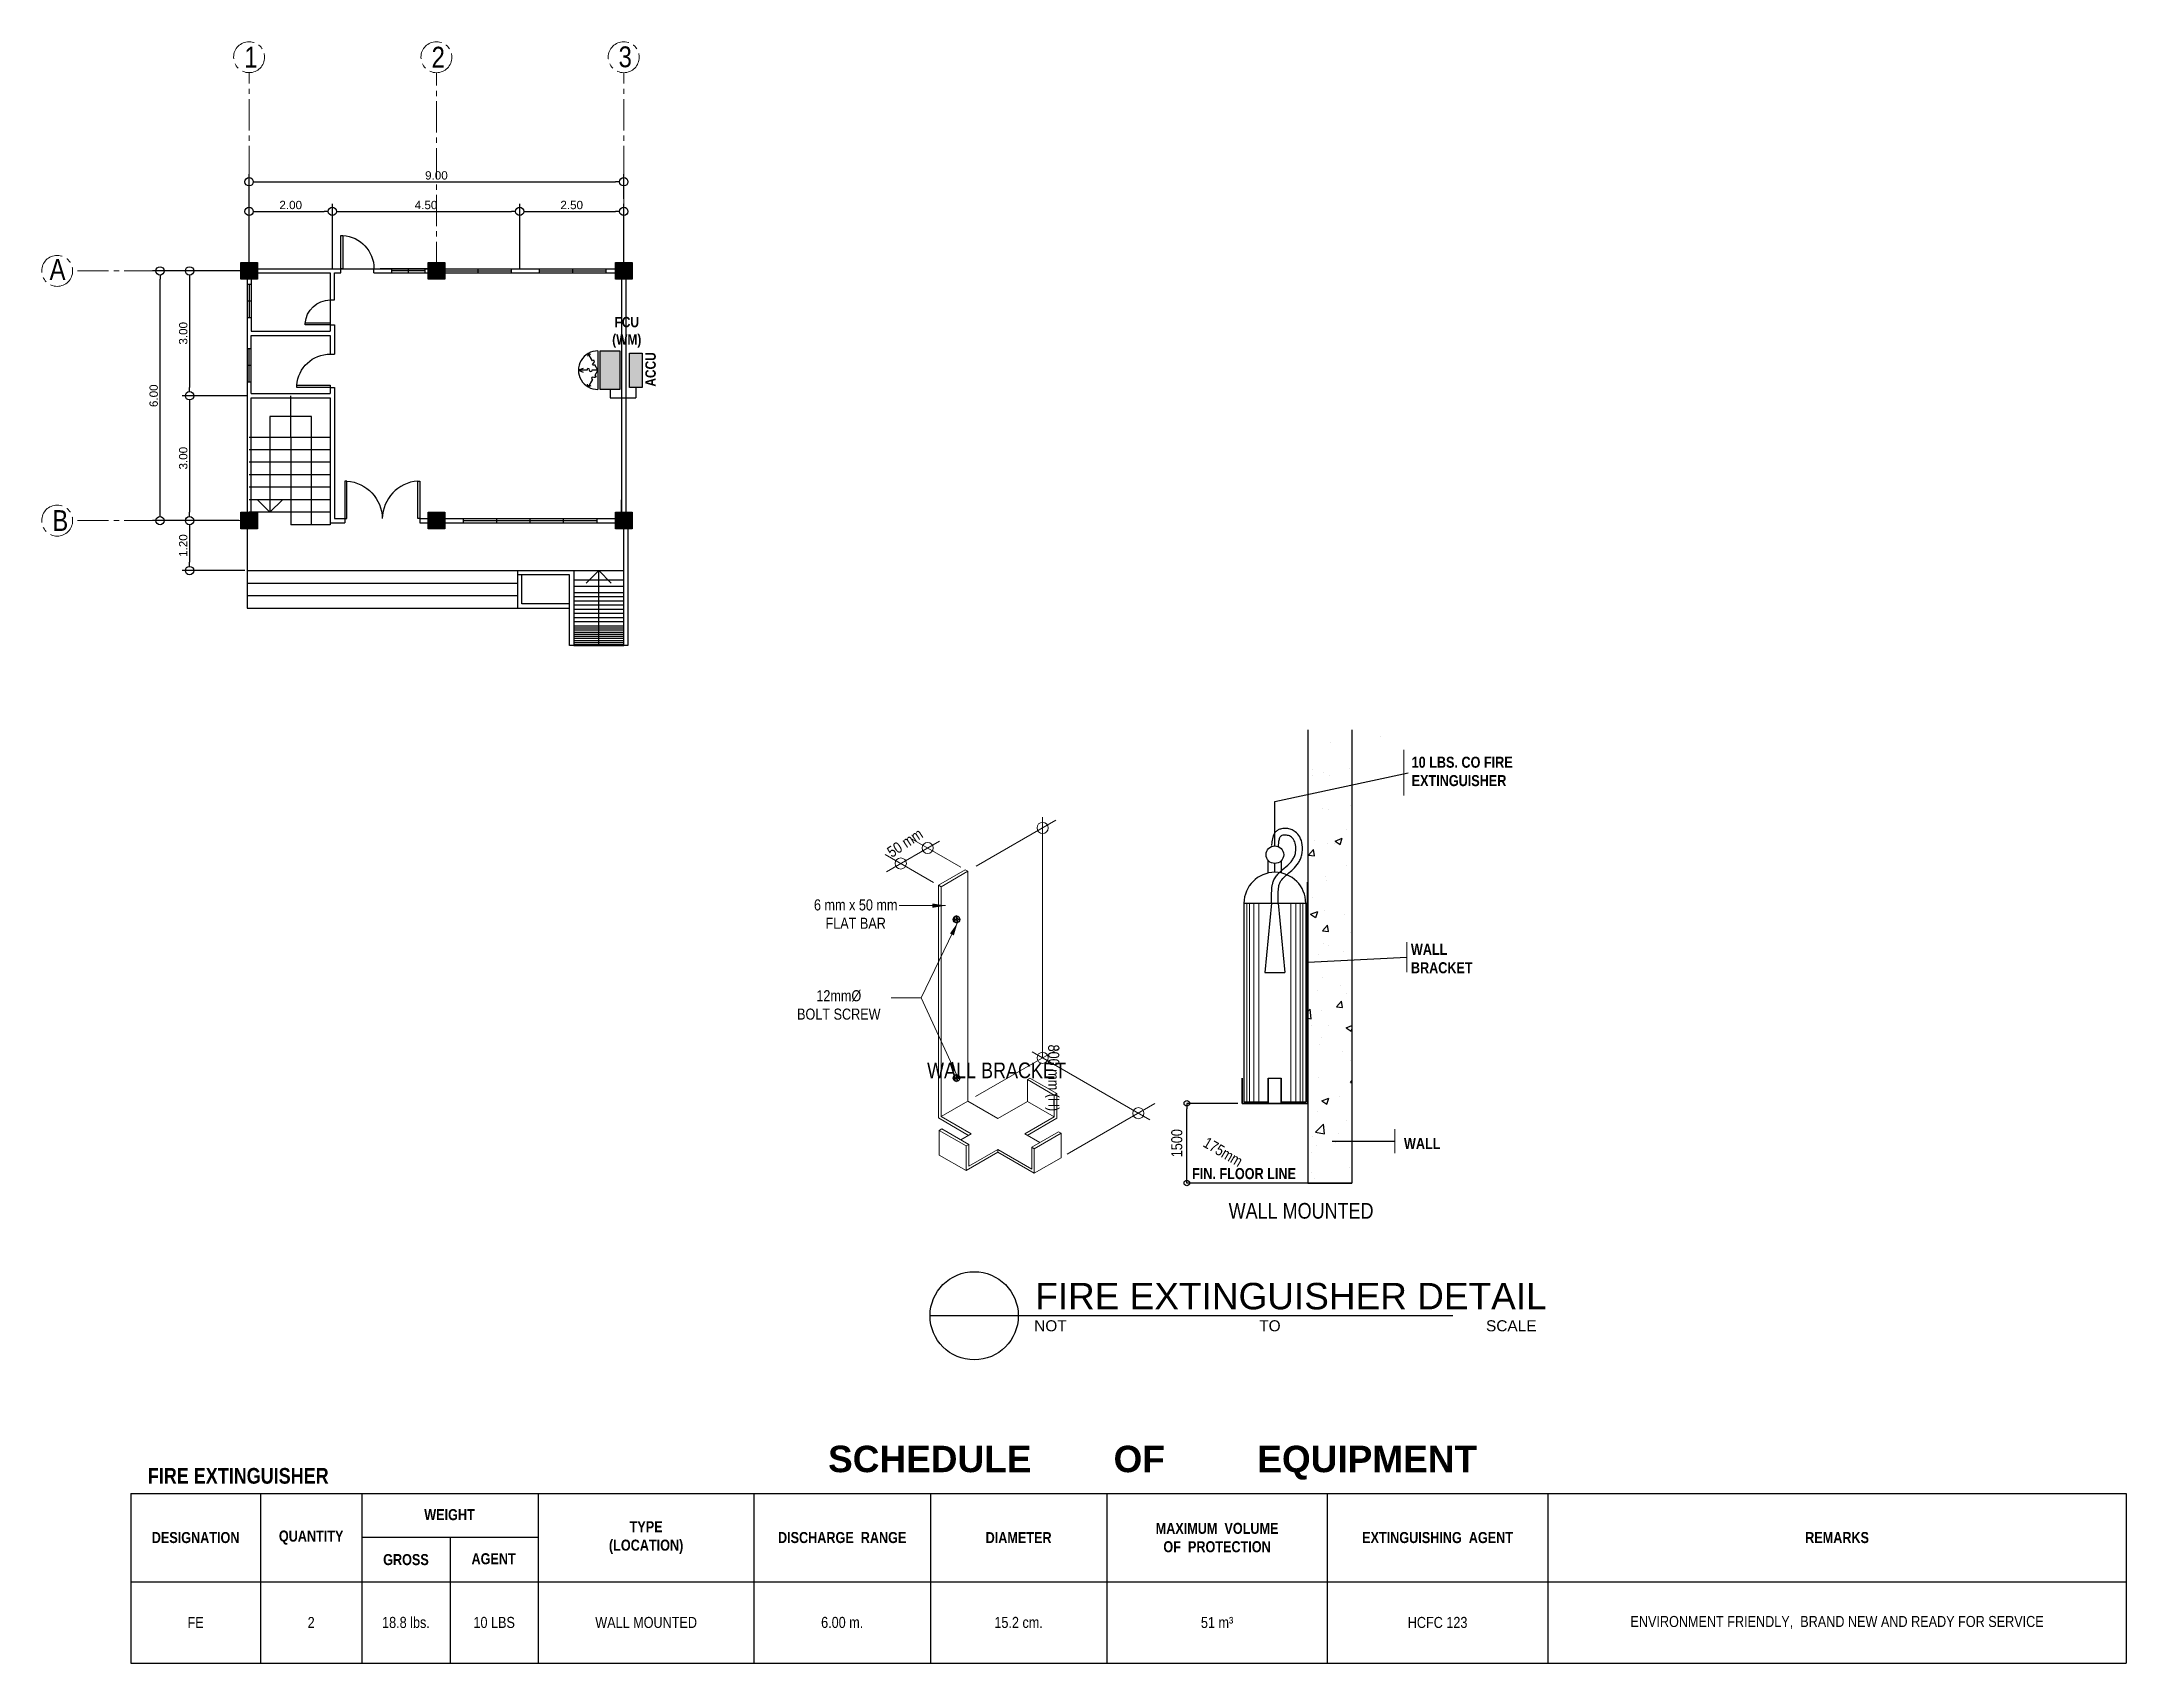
# Model space of a CAD drawing. Header units: metres. Extents: x -460 to 31334, y -1777 to 24987.
# Drawn here: x 1557.9 to 1608, y -779.8 to -740.9 of the extents above; entities that cross this region are included whole.
import ezdxf

# ---------------------------------------------------------------- set-up
doc = ezdxf.new("R2010")
doc.units = ezdxf.units.M
doc.header["$MEASUREMENT"] = 0
doc.linetypes.add('CENTER2', pattern=[1.125, 0.75, -0.125, 0.125, -0.125])
doc.linetypes.add('HIDDENX2', pattern=[0.75, 0.5, -0.25])
doc.layers.get('Defpoints').update_dxf_attribs({"color": 2})
for name, color, linetype, lineweight in [('(.2)', 2, 'Continuous', 25), ('.3', 2, 'Continuous', 5), ('AC-DET', 4, 'Continuous', 30), ('acu', 3, 'Continuous', 30), ('DTEXT', 3, 'Continuous', 40), ('LE ARROW', 2, 'Continuous', 13), ('line', 252, 'Continuous', 9), ('mech', 3, 'Continuous', 30), ('MECHANICAL', 5, 'Continuous', 30), ('mechanicaql u', 41, 'Continuous', 20), ('Power Layout', 251, 'Continuous', 30), ('Texts', 131, 'Continuous', 9), ('tube', 20, 'HIDDENX2', 5), ('TXT', 3, 'Continuous', 30), ('txt 1', 121, 'Continuous', 20), ('WALL 150', 150, 'Continuous', 13)]:
    doc.layers.add(name, color=color, linetype=linetype, lineweight=lineweight)
for name, color, linetype in [('DETAILS', 4, 'Continuous'), ('DIMENSION', 8, 'Continuous'), ('text', 3, 'Continuous')]:
    doc.layers.add(name, color=color, linetype=linetype)
doc.styles.add('AN100', font='ARIALN.TTF', dxfattribs={"height": 0.25})
doc.styles.add('AR_N', font='ARIALNB.TTF', dxfattribs={"height": 8})
doc.styles.add('ARIAL NARROW', font='ARIALN.TTF')
doc.styles.add('ELMER', font='arial.ttf')
doc.styles.add('MYSTYLE', font='arial.ttf')
doc.styles.get("Standard").update_dxf_attribs({"font": 'arial.ttf'})
doc.dimstyles.new('COPY OF 1_50', dxfattribs={"dimscale": 50, "dimtxt": 2.5, "dimasz": 1, "dimexe": 1, "dimexo": 1, "dimgap": 1, "dimtad": 1, "dimdec": 0, "dimdsep": 46, "dimtxsty": 'ARIAL NARROW', "dimblk": 'ORIGIN', "dimcen": 0.5, "dimclrd": 256, "dimclre": 256, "dimclrt": 256, "dimadec": 0, "dimazin": 0, "dimtm": 1e-09, "dimtfac": 1, "dimtdec": 0, "dimtix": 1, "dimtmove": 2, "dimatfit": 3, "dimfxl": 0, "dimlwd": -1, "dimlwe": -1, "dimarcsym": 0})
doc.dimstyles.new('ISO-25', dxfattribs={"dimtxt": 2.5, "dimasz": 2.5, "dimexe": 1.25, "dimexo": 0.625, "dimtad": 1, "dimtxsty": 'Standard', "dimcen": 2.5, "dimadec": 0, "dimazin": 0, "dimtfac": 1, "dimtmove": 0, "dimatfit": 3, "dimfxl": 1, "dimarcsym": 0})
doc.dimstyles.new('scale 1_100', dxfattribs={"dimscale": 100, "dimtxt": 2.5, "dimasz": 1.25, "dimexe": 0, "dimexo": 1, "dimgap": 1, "dimtad": 1, "dimdec": 0, "dimdsep": 46, "dimtxsty": 'ARIAL NARROW', "dimblk": 'ORIGIN', "dimcen": 0, "dimclrd": 256, "dimclre": 256, "dimclrt": 256, "dimadec": 0, "dimazin": 0, "dimtm": 1e-09, "dimtfac": 1, "dimtdec": 0, "dimtix": 1, "dimtmove": 2, "dimatfit": 3, "dimfxl": 1, "dimlwd": -1, "dimlwe": -1, "dimarcsym": 0})
doc.dimstyles.get("Standard").update_dxf_attribs({"dimtxt": 0.2, "dimasz": 0.2, "dimexe": 0.18, "dimexo": 0.05, "dimgap": 0.05, "dimtad": 1, "dimzin": 0, "dimdsep": 46, "dimtxsty": 'Standard', "dimblk": 'DOTBLANK', "dimcen": 0.09, "dimclrd": 256, "dimclre": 256, "dimaunit": 1, "dimadec": 6, "dimazin": 0, "dimtfac": 1, "dimtix": 1, "dimtofl": 0, "dimtmove": 0, "dimatfit": 3, "dimfxl": 1, "dimtolj": 1, "dimtzin": 0, "dimlwd": -1, "dimlwe": -1, "dimarcsym": 0})

msp = doc.modelspace()

# ---------------------------------------------------------------- texts
at = {"layer": 'Power Layout', "color": 5, "linetype": 'Continuous', "char_height": 0.5, "width": 0.1151731, "attachment_point": 1, "style": 'AN100'}
for s, insert in [('{\\C3;1}', (1562.78818, -741.00838)), ('{\\C3;2}', (1567.28817, -741.00882)), ('{\\C3;3}', (1571.78052, -741.00117)), ('{\\C3;A}', (1558.11072, -746.10976)), ('{\\C3;B}', (1558.17731, -752.14188))]:
    msp.add_mtext(s, dxfattribs=dict(at, insert=insert))
at = {"layer": 'TXT', "lineweight": 0, "transparency": 33554687, "insert": (1572.54947, -748.76118, -7.42822), "char_height": 0.25, "width": 2.5663704, "attachment_point": 5, "rotation": 90, "style": 'ELMER'}
msp.add_mtext('{\\fArial Narrow|b1|i0|c0|p34;ACCU}', dxfattribs=at)
at = {"layer": 'txt 1', "lineweight": 0, "ltscale": 100, "transparency": 33554687, "insert": (1571.97638, -747.86852, -2.3132), "char_height": 0.25, "width": 1.1873206, "attachment_point": 5, "style": 'ARIAL NARROW'}
msp.add_mtext('{\\fArial Narrow|b1|i0|c0|p34;FCU\\P(WM)}', dxfattribs=at)

# ---------------------------------------------------------------- blocks, each defined once
blk = doc.blocks.new('_Origin')
at = {"color": 0, "linetype": 'ByBlock', "lineweight": -2}
blk.add_line((0, 0), (-1, 0), dxfattribs=at)
blk.add_circle((0, 0), 0.5, dxfattribs=at)
blk = doc.blocks.new('*D2140')
at = {"layer": 'Defpoints', "color": 0, "transparency": 16777216}
for p in [(-123021, 122692), (-121767, 122692), (-120277, 120885)]:
    blk.add_point(p, dxfattribs=at)
at = {"layer": 'DIMENSION', "transparency": 16777216}
for p, q in [((-121867, 122692), (-123021, 122692)), ((-123021, 121010), (-123021, 122567)), ((-120377, 120885), (-123021, 120885))]:
    blk.add_line(p, q, dxfattribs=at)
at = {"layer": 'DIMENSION', "transparency": 16777216, "xscale": 125, "yscale": 125, "zscale": 125}
for p, rotation in [((-123021, 122692), 90), ((-123021, 120885), 270)]:
    blk.add_blockref('_Origin', p, dxfattribs=dict(at, rotation=rotation))
at = {"layer": 'DIMENSION', "transparency": 16777216, "insert": (-123248, 121789), "char_height": 250, "attachment_point": 5, "rotation": 90, "style": 'ARIAL NARROW'}
blk.add_mtext('1500', dxfattribs=at)
blk = doc.blocks.new('_DotBlank')
at = {"color": 0, "linetype": 'ByBlock', "lineweight": -2}
blk.add_line((-0.5, 0), (-1, 0), dxfattribs=at)
blk.add_circle((0, 0), 0.5, dxfattribs=at)
blk = doc.blocks.new('*D2148')
at = {"layer": 'Defpoints', "color": 0, "transparency": 16777216}
for p in [(1571.904, -744.964), (1569.404, -746.393), (1571.904, -746.393)]:
    blk.add_point(p, dxfattribs=at)
at = {"layer": 'Power Layout', "transparency": 16777216}
for p, q in [((1569.404, -746.343), (1569.404, -744.784)), ((1569.604, -744.964), (1571.704, -744.964)), ((1571.904, -746.343), (1571.904, -744.784))]:
    blk.add_line(p, q, dxfattribs=at)
at = {"layer": 'Power Layout', "transparency": 16777216, "xscale": 0.2, "yscale": 0.2, "zscale": 0.2, "rotation": 180}
blk.add_blockref('_DotBlank', (1569.404, -744.964), dxfattribs=at)
at = {"layer": 'Power Layout', "transparency": 16777216, "xscale": 0.2, "yscale": 0.2, "zscale": 0.2}
blk.add_blockref('_DotBlank', (1571.904, -744.964), dxfattribs=at)
at = {"layer": 'Power Layout', "color": 0, "transparency": 16777216, "insert": (1570.654, -744.812), "char_height": 0.2, "attachment_point": 5}
blk.add_mtext('\\A1;2.50', dxfattribs=at)
blk = doc.blocks.new('*D2149')
at = {"layer": 'Defpoints', "color": 0, "transparency": 16777216}
for p in [(1562.904, -746.393), (1561.474, -749.393), (1562.904, -749.393)]:
    blk.add_point(p, dxfattribs=at)
at = {"layer": 'Power Layout', "transparency": 16777216}
for p, q in [((1562.854, -746.393), (1561.294, -746.393)), ((1561.474, -746.593), (1561.474, -749.193)), ((1562.854, -749.393), (1561.294, -749.393))]:
    blk.add_line(p, q, dxfattribs=at)
at = {"layer": 'Power Layout', "transparency": 16777216, "xscale": 0.2, "yscale": 0.2, "zscale": 0.2}
for p, rotation in [((1561.474, -746.393), 90), ((1561.474, -749.393), 270)]:
    blk.add_blockref('_DotBlank', p, dxfattribs=dict(at, rotation=rotation))
at = {"layer": 'Power Layout', "color": 0, "transparency": 16777216, "insert": (1561.322, -747.893), "char_height": 0.2, "attachment_point": 5, "rotation": 90}
blk.add_mtext('\\A1;3.00', dxfattribs=at)
blk = doc.blocks.new('*D2150')
at = {"layer": 'Defpoints', "color": 0, "transparency": 16777216}
for p in [(1564.904, -744.964), (1562.904, -746.393), (1564.904, -746.393)]:
    blk.add_point(p, dxfattribs=at)
at = {"layer": 'Power Layout', "transparency": 16777216}
for p, q in [((1562.904, -746.343), (1562.904, -744.784)), ((1563.104, -744.964), (1564.704, -744.964)), ((1564.904, -746.343), (1564.904, -744.784))]:
    blk.add_line(p, q, dxfattribs=at)
at = {"layer": 'Power Layout', "transparency": 16777216, "xscale": 0.2, "yscale": 0.2, "zscale": 0.2, "rotation": 180}
blk.add_blockref('_DotBlank', (1562.904, -744.964), dxfattribs=at)
at = {"layer": 'Power Layout', "transparency": 16777216, "xscale": 0.2, "yscale": 0.2, "zscale": 0.2}
blk.add_blockref('_DotBlank', (1564.904, -744.964), dxfattribs=at)
at = {"layer": 'Power Layout', "color": 0, "transparency": 16777216, "insert": (1563.904, -744.812), "char_height": 0.2, "attachment_point": 5}
blk.add_mtext('\\A1;2.00', dxfattribs=at)
blk = doc.blocks.new('*D2151')
at = {"layer": 'Defpoints', "color": 0, "transparency": 16777216}
for p in [(1569.404, -744.964), (1564.904, -746.393), (1569.404, -746.393)]:
    blk.add_point(p, dxfattribs=at)
at = {"layer": 'Power Layout', "transparency": 16777216}
for p, q in [((1564.904, -746.343), (1564.904, -744.784)), ((1565.104, -744.964), (1569.204, -744.964)), ((1569.404, -746.343), (1569.404, -744.784))]:
    blk.add_line(p, q, dxfattribs=at)
at = {"layer": 'Power Layout', "transparency": 16777216, "xscale": 0.2, "yscale": 0.2, "zscale": 0.2, "rotation": 180}
blk.add_blockref('_DotBlank', (1564.904, -744.964), dxfattribs=at)
at = {"layer": 'Power Layout', "transparency": 16777216, "xscale": 0.2, "yscale": 0.2, "zscale": 0.2}
blk.add_blockref('_DotBlank', (1569.404, -744.964), dxfattribs=at)
at = {"layer": 'Power Layout', "color": 0, "transparency": 16777216, "insert": (1567.154, -744.812), "char_height": 0.2, "attachment_point": 5}
blk.add_mtext('\\A1;4.50', dxfattribs=at)
blk = doc.blocks.new('*D2152')
at = {"layer": 'Defpoints', "color": 0, "transparency": 16777216}
for p in [(1571.904, -744.253), (1562.904, -744.889), (1571.904, -744.709)]:
    blk.add_point(p, dxfattribs=at)
at = {"layer": 'Power Layout', "transparency": 16777216}
for p, q in [((1562.904, -744.839), (1562.904, -744.073)), ((1571.904, -744.659), (1571.904, -744.073)), ((1563.104, -744.253), (1571.704, -744.253))]:
    blk.add_line(p, q, dxfattribs=at)
at = {"layer": 'Power Layout', "transparency": 16777216, "xscale": 0.2, "yscale": 0.2, "zscale": 0.2, "rotation": 180}
blk.add_blockref('_DotBlank', (1562.904, -744.253), dxfattribs=at)
at = {"layer": 'Power Layout', "transparency": 16777216, "xscale": 0.2, "yscale": 0.2, "zscale": 0.2}
blk.add_blockref('_DotBlank', (1571.904, -744.253), dxfattribs=at)
at = {"layer": 'Power Layout', "color": 0, "transparency": 16777216, "insert": (1567.404, -744.101), "char_height": 0.2, "attachment_point": 5}
blk.add_mtext('\\A1;9.00', dxfattribs=at)
blk = doc.blocks.new('*D2156')
at = {"layer": 'Defpoints', "color": 0, "transparency": 16777216}
for p in [(1562.904, -749.393), (1561.474, -752.393), (1562.704, -752.393)]:
    blk.add_point(p, dxfattribs=at)
at = {"layer": 'Power Layout', "transparency": 16777216}
for p, q in [((1562.854, -749.393), (1561.294, -749.393)), ((1561.474, -749.593), (1561.474, -752.193)), ((1562.654, -752.393), (1561.294, -752.393))]:
    blk.add_line(p, q, dxfattribs=at)
at = {"layer": 'Power Layout', "transparency": 16777216, "xscale": 0.2, "yscale": 0.2, "zscale": 0.2}
for p, rotation in [((1561.474, -749.393), 90), ((1561.474, -752.393), 270)]:
    blk.add_blockref('_DotBlank', p, dxfattribs=dict(at, rotation=rotation))
at = {"layer": 'Power Layout', "color": 0, "transparency": 16777216, "insert": (1561.322, -750.893), "char_height": 0.2, "attachment_point": 5, "rotation": 90}
blk.add_mtext('\\A1;3.00', dxfattribs=at)
blk = doc.blocks.new('*D2157')
at = {"layer": 'Defpoints', "color": 0, "transparency": 16777216}
for p in [(1562.704, -752.393), (1561.474, -753.593), (1562.854, -753.593)]:
    blk.add_point(p, dxfattribs=at)
at = {"layer": 'Power Layout', "transparency": 16777216}
for p, q in [((1562.654, -752.393), (1561.294, -752.393)), ((1561.474, -752.593), (1561.474, -753.393)), ((1562.804, -753.593), (1561.294, -753.593))]:
    blk.add_line(p, q, dxfattribs=at)
at = {"layer": 'Power Layout', "transparency": 16777216, "xscale": 0.2, "yscale": 0.2, "zscale": 0.2}
for p, rotation in [((1561.474, -752.393), 90), ((1561.474, -753.593), 270)]:
    blk.add_blockref('_DotBlank', p, dxfattribs=dict(at, rotation=rotation))
at = {"layer": 'Power Layout', "color": 0, "transparency": 16777216, "insert": (1561.322, -752.993), "char_height": 0.2, "attachment_point": 5, "rotation": 90}
blk.add_mtext('\\A1;1.20', dxfattribs=at)
blk = doc.blocks.new('*D2153')
at = {"layer": 'Defpoints', "color": 0, "transparency": 16777216}
for p in [(1560.764, -746.393), (1561.813, -746.393), (1561.813, -752.393)]:
    blk.add_point(p, dxfattribs=at)
at = {"layer": 'Power Layout', "transparency": 16777216}
for p, q in [((1561.763, -746.393), (1560.584, -746.393)), ((1560.764, -752.193), (1560.764, -746.593)), ((1561.763, -752.393), (1560.584, -752.393))]:
    blk.add_line(p, q, dxfattribs=at)
at = {"layer": 'Power Layout', "transparency": 16777216, "xscale": 0.2, "yscale": 0.2, "zscale": 0.2}
for p, rotation in [((1560.764, -746.393), 90), ((1560.764, -752.393), 270)]:
    blk.add_blockref('_DotBlank', p, dxfattribs=dict(at, rotation=rotation))
at = {"layer": 'Power Layout', "color": 0, "transparency": 16777216, "insert": (1560.612, -749.393), "char_height": 0.2, "attachment_point": 5, "rotation": 90}
blk.add_mtext('\\A1;6.00', dxfattribs=at)
blk = doc.blocks.new('A')
at = {"layer": '(.2)', "color": 0, "linetype": 'Continuous', "ltscale": 30}
for p, q in [((-146964.4, 113845.6), (-101719.3, 113845.6)), ((-146964.4, 113845.6), (-146964.4, 109995.6)), ((-144025.8, 113845.6), (-144025.8, 109995.6)), ((-141725.8, 113845.6), (-141725.8, 109995.6)), ((-141725.8, 113845.6), (-141725.8, 109995.6)), ((-137725.8, 113845.6), (-137725.8, 109995.6)), ((-132835.2, 113845.6), (-132835.2, 109995.6)), ((-128835.2, 113845.6), (-128835.2, 109995.6)), ((-124835.2, 113845.6), (-124835.2, 109995.6)), ((-119835.2, 113845.6), (-119835.2, 109995.6)), ((-114835.2, 113845.6), (-114835.2, 109995.6)), ((-114835.2, 113845.6), (-114835.2, 109995.6)), ((-101719.3, 113845.6), (-101719.3, 109995.6)), ((-137725.8, 112845.6), (-141725.8, 112845.6)), ((-139725.8, 112845.6), (-139725.8, 109995.6)), ((-146964.4, 111845.6), (-101719.3, 111845.6)), ((-146964.4, 109995.6), (-101719.3, 109995.6))]:
    blk.add_line(p, q, dxfattribs=at)
at = {"layer": '.3', "ltscale": 30}
for p, q in [((-129543.6, 127174.7), (-129383.5, 127174.7)), ((-129721.1, 125086.8), (-129561.1, 125086.8))]:
    blk.add_line(p, q, dxfattribs=at)
for centre in [(-128243.3, 126863.6), (-128243.3, 123266.6)]:
    blk.add_circle(centre, 76.9)
for centre, radius, start, end in [((-128332.1, 127841.7), 977.7, 270.95151, 275.78724), ((-128252.3, 127004.4), 154.1, 245.64146, 277.6015), ((-128215.6, 126863.6), 81.8, 109.85355, 179.32788), ((-128215.6, 126863.6), 81.8, 184.62708, 250.14645), ((-128369.2, 126851.6), 154.1, 7.16331, 35.24406), ((-129206.4, 126771.8), 977.7, 5.69873, 9.93401), ((-129206.4, 126771.8), 977.7, 0.95151, 4.68616), ((-128369.2, 126851.6), 154.1, 335.64146, 1.22982), ((-128332.1, 127841.7), 977.7, 276.80179, 279.6764), ((-128252.3, 127004.4), 154.1, 283.96981, 303.44843), ((-128332.1, 124244.7), 977.7, 270.95151, 275.78724), ((-128252.3, 123407.4), 154.1, 245.64146, 277.6015), ((-128215.6, 123266.6), 81.8, 109.85355, 179.32788), ((-128215.6, 123266.6), 81.8, 184.62708, 250.14645), ((-128369.2, 123254.6), 154.1, 7.16331, 35.24406), ((-129206.4, 123174.8), 977.7, 5.69873, 9.93401), ((-129206.4, 123174.8), 977.7, 0.95151, 4.68616), ((-128369.2, 123254.6), 154.1, 335.64146, 1.22982), ((-128332.1, 124244.7), 977.7, 276.80179, 279.6764), ((-128252.3, 123407.4), 154.1, 283.96981, 303.44843)]:
    blk.add_arc(centre, radius, start, end)
at = {"layer": 'AC-DET', "color": 3, "lineweight": 35}
for p, q in [((-120288.2, 122692.1), (-120288.2, 127704.8)), ((-121767.1, 122692.1), (-121767.1, 123261)), ((-121173.9, 122692.1), (-121173.9, 123261)), ((-120884.4, 122692.1), (-120884.4, 123261)), ((-121767.1, 122692.1), (-120288.2, 122692.1))]:
    blk.add_line(p, q, dxfattribs=at)
at = {"layer": 'line', "color": 7, "lineweight": 25}
for p, q in [((-120276.7, 131161.8), (-120276.7, 120885.1)), ((-119276.7, 131161.8), (-119276.7, 120885.1)), ((-120276.7, 120885.1), (-119276.7, 120885.1))]:
    blk.add_line(p, q, dxfattribs=at)
at = {"layer": 'line', "lineweight": 25}
for p, q in [((-118623.7, 131018.7), (-118623.7, 131018.7)), ((-119754.7, 130876.8), (-119754.7, 130876.8)), ((-120175.9, 130251.4), (-120175.9, 130251.4)), ((-120171.5, 130117.6), (-120171.5, 130117.6)), ((-119912.6, 130198.4), (-119912.6, 130198.4)), ((-119782.5, 130115.9), (-119782.5, 130115.9)), ((-119340.3, 130273.8), (-119340.3, 130273.8)), ((-119941.7, 129372.1), (-119941.7, 129372.1)), ((-119810.3, 129354.9), (-119810.3, 129354.9)), ((-119302.8, 129451.4), (-119302.8, 129451.4)), ((-120134.7, 128642.4), (-120134.7, 128642.4)), ((-119838.1, 128593.9), (-119838.1, 128593.9)), ((-119677.3, 128584.5), (-119677.3, 128584.5)), ((-119657.1, 128640.5), (-119497.1, 128701.9)), ((-119657.1, 128640.4), (-119543.3, 128563.7)), ((-119543.3, 128563.7), (-119497, 128701.8)), ((-119396.3, 128897.9), (-119396.3, 128897.9)), ((-121024.8, 127930.2), (-121024.8, 128130.2)), ((-120261.1, 128319.9), (-120150.9, 128451.3)), ((-120261.1, 128319.9), (-120124.5, 128307.9)), ((-120124.1, 128307.7), (-120150.6, 128451)), ((-119865.9, 127832.9), (-119865.9, 127832.9)), ((-119851.1, 127735.9), (-119851.1, 127735.9)), ((-119397.2, 128087.4), (-119397.2, 128087.4)), ((-121724.8, 127230.2), (-120324.8, 127230.2)), ((-121099.8, 127230.2), (-121248.5, 125661.4)), ((-121099.8, 127230.2), (-121099.8, 127425.4)), ((-120949.8, 127230.2), (-120949.8, 127425.4)), ((-120949.8, 127230.2), (-120801.1, 125661.4)), ((-120182.6, 127356.6), (-120182.6, 127356.6)), ((-120213.4, 126982.8), (-120053.3, 127044.2)), ((-120213.3, 126982.7), (-120099.6, 126906)), ((-120099.5, 126906), (-120053.2, 127044.1)), ((-119943.9, 126600.4), (-119833.7, 126731.7)), ((-119893.7, 127071.9), (-119893.7, 127071.9)), ((-119807, 126588.2), (-119833.4, 126731.5)), ((-119436.3, 126971.3), (-119436.3, 126971.3)), ((-119943.9, 126600.4), (-119807.3, 126588.4)), ((-119921.5, 126310.9), (-119921.5, 126310.9)), ((-119814.3, 126260.7), (-119814.3, 126260.7)), ((-119309.6, 126556.6), (-119309.6, 126556.6)), ((-120037.7, 126069.7), (-120037.7, 126069.7)), ((-119465.4, 126145), (-119465.4, 126145)), ((-121248.5, 125661.4), (-120801.1, 125661.4)), ((-119949.2, 125549.9), (-119949.2, 125549.9)), ((-119530.8, 125354.2), (-119530.8, 125354.2)), ((-120276.7, 124775.3), (-120227.4, 124826.6)), ((-120202.2, 124609.4), (-120227.4, 124826.5)), ((-120066.8, 125243.4), (-120066.8, 125243.4)), ((-119977, 124788.9), (-119977, 124788.9)), ((-119626.7, 124880.9), (-119516.5, 125012.2)), ((-119626.7, 124880.9), (-119490.1, 124868.9)), ((-119489.8, 124868.7), (-119516.2, 125012)), ((-119404, 125192.6), (-119404, 125192.6)), ((-120276.7, 124620.9), (-120202.1, 124609.4)), ((-120189.4, 124461.9), (-120189.4, 124461.9)), ((-119802.4, 124455.8), (-119802.4, 124455.8)), ((-119405, 124404.7), (-119276.7, 124453.9)), ((-119405, 124404.6), (-119291.3, 124327.9)), ((-119291.2, 124327.9), (-119276.7, 124371.1)), ((-120004.8, 124027.9), (-120004.8, 124027.9)), ((-119975.9, 124186.1), (-119975.9, 124186.1)), ((-119493.9, 123879), (-119493.9, 123879)), ((-119316.3, 123661.9), (-119316.3, 123661.9)), ((-120032.6, 123266.9), (-120032.6, 123266.9)), ((-119309.5, 123161.4), (-119276.7, 123200.5)), ((-119309.5, 123161.3), (-119276.7, 123158.5)), ((-120060.4, 122505.9), (-120060.4, 122505.9)), ((-119961.2, 122747), (-119801.2, 122808.4)), ((-119961.2, 122746.9), (-119847.5, 122670.2)), ((-119847.4, 122670.2), (-119801.1, 122808.3)), ((-119561.4, 122842.6), (-119561.4, 122842.6)), ((-120102.4, 122035.8), (-119924.4, 122221.4)), ((-120102.4, 122035.7), (-119899, 122004.2)), ((-119899.1, 122004.2), (-119924.4, 122221.3)), ((-119590.5, 122016.3), (-119590.5, 122016.3)), ((-119410.7, 122297.9), (-119410.7, 122297.9)), ((-120196.1, 121567.1), (-120196.1, 121567.1)), ((-120162.8, 121940.9), (-120162.8, 121940.9)), ((-120088.2, 121744.9), (-120088.2, 121744.9)), ((-119655.6, 121804.4), (-119655.6, 121804.4)), ((-120191.9, 121114.7), (-120191.9, 121114.7)), ((-119326.1, 121228.6), (-119326.1, 121228.6)), ((-120116, 120983.9), (-120116, 120983.9))]:
    blk.add_line(p, q, dxfattribs=at)
at = {"layer": 'line', "lineweight": 13}
for p, q in [((-118101.2, 130708.7), (-118101.2, 129671)), ((-121661.2, 127230.2), (-121661.2, 122727.5)), ((-121602.3, 127230.2), (-121602.3, 122727.5)), ((-121504, 127230.2), (-121504, 122727.5)), ((-121386.1, 127230.2), (-121386.1, 122727.5)), ((-120663.5, 127230.2), (-120663.5, 122727.5)), ((-120545.6, 127230.2), (-120545.6, 122727.5)), ((-120447.3, 127230.2), (-120447.3, 122727.5)), ((-120388.4, 127230.2), (-120388.4, 122727.5)), ((-118033.7, 126346.7), (-118033.7, 125669.9)), ((-118303.1, 122105.7), (-118303.1, 121564.2))]:
    blk.add_line(p, q, dxfattribs=at)
at = {"layer": 'line', "color": 1, "lineweight": 30}
for p, q in [((-121174.8, 127914), (-121174.8, 128197.9)), ((-120874.8, 127914), (-120874.8, 128197.9)), ((-121724.8, 127230.2), (-121724.8, 122727.5)), ((-120324.8, 127230.2), (-120324.8, 122727.5)), ((-121724.8, 122727.5), (-121173.9, 122727.5)), ((-120884.4, 122727.5), (-120324.8, 122727.5))]:
    blk.add_line(p, q, dxfattribs=at)
blk.add_circle((-121024.8, 128330.2), 200, dxfattribs=at)
blk.add_arc((-121024.8, 127230.2), 700, 0, 180, dxfattribs=at)
at = {"layer": 'line', "lineweight": 25}
for points, knots in [([(-121099.8, 127427.7), (-121099, 127452.9), (-121098.2, 127478.5), (-121094.3, 127556.1), (-121089.8, 127608.8), (-121072.5, 127685.9), (-121065.2, 127710.8), (-121042.4, 127768.3), (-121025.3, 127799.1), (-120986.4, 127855.3), (-120964.7, 127881), (-120888, 127961.6), (-120828, 128009.9), (-120716.6, 128107.3), (-120665.3, 128156.1), (-120608.8, 128235.7), (-120593.5, 128262.3), (-120569.1, 128320.3), (-120559.7, 128352.4), (-120543.6, 128442.2), (-120543.5, 128502.4), (-120562.5, 128600.7), (-120577.8, 128640.7), (-120613.4, 128695.8), (-120630.7, 128714.8), (-120663.7, 128739.8), (-120677.7, 128747.9), (-120720.8, 128766.5), (-120752.9, 128774), (-120814.3, 128777.4), (-120843.3, 128773.2), (-120872.6, 128762.1), (-120879.8, 128758.4), (-120891, 128750.7), (-120895.4, 128746.8), (-120904.2, 128736.4), (-120908.4, 128730.1), (-120921.4, 128705.7), (-120929, 128682.1), (-120940.3, 128625.2), (-120944, 128592.1), (-120948.2, 128546.1), (-120949.1, 128535.1), (-120950.1, 128523.9)], [0, 0, 0, 0, 0.7178995, 0.7178995, 2.1536985, 2.1536985, 2.8434605, 2.8434605, 3.7796539, 3.7796539, 4.7158474, 4.7158474, 6.908614, 6.908614, 9.1013807, 9.1013807, 10.1412921, 10.1412921, 11.1812035, 11.1812035, 12.9562785, 12.9562785, 14.391692, 14.391692, 15.3900522, 15.3900522, 16.0235527, 16.0235527, 17.1048226, 17.1048226, 18.1860926, 18.1860926, 18.631765, 18.631765, 19.0641307, 19.0641307, 19.4964964, 19.4964964, 20.4406718, 20.4406718, 21.3848472, 21.3848472, 21.6767815, 21.6767815, 21.6767815, 21.6767815]), ([(-120949.8, 127423.1), (-120949.1, 127448.5), (-120948.3, 127473.3), (-120944.7, 127545.4), (-120940.3, 127590.3), (-120927, 127649.1), (-120921.4, 127667.4), (-120899.4, 127720.3), (-120876, 127754.2), (-120814.9, 127822.3), (-120777.4, 127856.1), (-120696, 127926.4), (-120652.2, 127962.9), (-120567.2, 128044.7), (-120525.8, 128090.1), (-120473.5, 128170), (-120457.7, 128198.8), (-120431.3, 128260.4), (-120420.9, 128292.6), (-120395.4, 128400.4), (-120391.2, 128479.4), (-120410.7, 128619.1), (-120429.7, 128680.8), (-120486.8, 128780), (-120520.3, 128819.9), (-120590.3, 128871.9), (-120621.9, 128888.7), (-120687.7, 128912.8), (-120722.1, 128920.5), (-120797.2, 128928.1), (-120838.1, 128926.4), (-120902.8, 128911.8), (-120927.7, 128903), (-120972.1, 128878.5), (-120992, 128863), (-121024.2, 128828), (-121037, 128808.6), (-121057.4, 128768.6), (-121065, 128747.9), (-121084.3, 128681.6), (-121090.3, 128634.8), (-121096.6, 128571.3), (-121098.1, 128553.8), (-121099.5, 128536.6)], [0, 0, 0, 0, 0.7226624, 0.7226624, 2.1679872, 2.1679872, 2.9026049, 2.9026049, 4.5035629, 4.5035629, 6.1045209, 6.1045209, 7.705479, 7.705479, 9.306437, 9.306437, 10.1097338, 10.1097338, 10.9130307, 10.9130307, 12.725649, 12.725649, 14.2206468, 14.2206468, 15.4113569, 15.4113569, 16.1883827, 16.1883827, 16.9654086, 16.9654086, 17.876465, 17.876465, 18.4664397, 18.4664397, 18.999395, 18.999395, 19.5323502, 19.5323502, 20.0653055, 20.0653055, 21.2282322, 21.2282322, 21.6767815, 21.6767815, 21.6767815, 21.6767815])]:
    blk.add_open_spline(points, degree=3, knots=knots, dxfattribs=at)
at = {"layer": 'mech', "ltscale": 0.8}
for p, q in [((-121173.9, 123261), (-120884.4, 123261)), ((-119276.7, 120885.1), (-121949.3, 120885.1))]:
    blk.add_line(p, q, dxfattribs=at)
at = {"layer": 'text'}
for p, q in [((-118746.1, 117875.4), (-128842.3, 117875.4)), ((-116988.1, 117875.4), (-125596.8, 117875.4))]:
    blk.add_line(p, q, dxfattribs=at)
at = {"layer": 'text', "linetype": 'Continuous'}
blk.add_circle((-127842.3, 117875.4), 1000, dxfattribs=at)
at = {"layer": 'tube', "linetype": 'Continuous', "ltscale": 200}
for p, q in [((-127794.1, 128070.2), (-125992.5, 129110.3)), ((-126291.7, 123724.2), (-126291.7, 129180.2)), ((-129832, 127942.7), (-128629.9, 128636.7)), ((-129248.7, 128685), (-128147.5, 128049.2)), ((-129857.7, 128333.4), (-128760.9, 127700.1)), ((-127815.3, 122844.6), (-125906.4, 123946.7)), ((-126527.2, 123860.2), (-123859.3, 122319.8)), ((-125731.4, 121537.6), (-123743.5, 122685.3))]:
    blk.add_line(p, q, dxfattribs=at)
for centre in [(-126291.7, 128937.6), (-128897.5, 128482.2), (-129506.5, 128130.6), (-126291.7, 123724.2), (-124117.9, 122469.1)]:
    blk.add_circle(centre, 125.9, dxfattribs=at)
at = {"layer": 'WALL 150', "ltscale": 0.35}
for p, q in [((-128653, 127637.9), (-128044, 127989.5)), ((-128653, 122360.9), (-128653, 127637.9)), ((-128653, 127637.9), (-128594.3, 127604)), ((-128594.3, 127604), (-127985.3, 127955.6)), ((-128044, 127989.5), (-127985.3, 127955.6)), ((-127985.3, 127955.6), (-127985.3, 122742.2)), ((-128594.3, 127604), (-128594.3, 122390.6)), ((-127985.3, 122742.2), (-127985.3, 123296.4)), ((-126636.3, 123230.6), (-126577.6, 123264.5)), ((-126636.3, 122735.8), (-126636.3, 123230.6)), ((-126636.3, 123230.6), (-126027.3, 122879)), ((-126577.6, 123264.5), (-125968.7, 122912.9)), ((-126027.3, 122879), (-125968.7, 122912.9)), ((-125968.7, 122354.6), (-125968.7, 122912.9)), ((-128594.3, 122390.6), (-127985.3, 122742.2)), ((-127985.3, 122742.2), (-127305.3, 122349.6)), ((-127305.3, 122349.6), (-126636.3, 122735.8)), ((-126636.3, 122735.8), (-126027.3, 122384.3)), ((-126027.3, 122384.3), (-126027.3, 122879)), ((-128653, 122360.9), (-127969.3, 121966.2)), ((-128632.5, 122078.1), (-128573.8, 122112)), ((-128632.5, 121519.7), (-128632.5, 122078.1)), ((-128632.5, 122078.1), (-128023.6, 121726.5)), ((-128594.3, 122390.6), (-127914.3, 121998)), ((-128573.8, 122112), (-127964.9, 121760.4)), ((-128145.3, 121864.6), (-127914.3, 121998)), ((-126696.4, 121998), (-126027.3, 122384.3)), ((-126696.4, 121998), (-126356.9, 121802)), ((-126641.3, 121966.2), (-125968.7, 122354.6)), ((-126537.4, 121697.8), (-125928.4, 122049.4)), ((-126479.2, 121664.2), (-125870.2, 122015.8)), ((-125928.4, 122049.4), (-125870.2, 122015.8)), ((-125870.2, 121457.5), (-125870.2, 122015.8)), ((-128632.5, 121519.7), (-128023.6, 121168.2)), ((-128023.6, 121726.5), (-127964.9, 121760.4)), ((-128023.6, 121168.2), (-128023.6, 121726.5)), ((-128023.6, 121168.2), (-127305.4, 121582.8)), ((-127964.9, 121265.6), (-127964.9, 121760.4)), ((-127964.9, 121265.6), (-127305.4, 121646.4)), ((-127305.4, 121646.4), (-126537.4, 121203)), ((-127305.4, 121646.4), (-127305.4, 121582.8)), ((-127305.4, 121582.8), (-126479.2, 121105.8)), ((-126537.4, 121203), (-126537.4, 121697.8)), ((-126537.4, 121697.8), (-126479.2, 121664.2)), ((-126479.2, 121105.8), (-126479.2, 121664.2)), ((-126479.2, 121105.8), (-125870.2, 121457.5))]:
    blk.add_line(p, q, dxfattribs=at)
at = {"layer": 'DETAILS', "char_height": 356, "attachment_point": 1}
for s, insert in [('{\\fArial Narrow|b0|i0|c0|p34;\\C4;WALL BRACKET \\fArial|b0|i0|c0|p34;\\H9.9998x;\\C256;   }                                     ', (-128910.5, 123618.1)), ('{\\fArial Narrow|b0|i0|c0|p34;WALL MOUNTED}', (-122072.4, 120433.4, 8341.2))]:
    blk.add_mtext(s, dxfattribs=dict(at, insert=insert))
at = {"layer": 'DTEXT', "color": 4, "lineweight": 30, "ltscale": 0.8, "char_height": 250, "attachment_point": 1, "style": 'AR_N'}
for s, insert, width in [('10 LBS. CO FIRE EXTINGUISHER', (-117923.7, 130551.7), 2879.775), ('WALL \\PBRACKET', (-117940.1, 126309), 2305.935), ('WALL', (-118097.6, 121907.9), 826.91), ('FIN. FLOOR LINE', (-122901.4, 121224.1), 4270.292)]:
    blk.add_mtext(s, dxfattribs=dict(at, insert=insert, width=width))
at = {"layer": 'mech', "linetype": 'Continuous', "insert": (-131155, 114929.2), "char_height": 600, "width": 18523.95, "attachment_point": 1}
blk.add_mtext('{\\fArial|b1|i0|c0|p34;SCHEDULE        OF         EQUIPMENT}', dxfattribs=at)
at = {"layer": 'mech', "linetype": 'Continuous', "ltscale": 30, "insert": (-144529.4, 114244.1), "char_height": 356, "width": 7599.106, "attachment_point": 5}
blk.add_mtext('{\\fArial Narrow|b1|i0|c0|p34;FIRE EXTINGUISHER}', dxfattribs=at)
at = {"layer": 'mech', "color": 0, "linetype": 'Continuous', "ltscale": 30, "char_height": 250, "attachment_point": 5}
for s, insert, width in [('{\\fArial Narrow|b1|i0|c0|p34;WEIGHT}', (-139738.7, 113364.9), 4000), ('{\\fArial Narrow|b1|i0|c0|p34;DESIGNATION}', (-145495.1, 112845.6), 2938.54), ('{\\fArial Narrow|b1|i0|c0|p34;QUANTITY}', (-142875.8, 112845.6), 2300), ('{\\fArial Narrow|b1|i0|c0|p34;TYPE  \\P(LOCATION)}', (-135280.5, 112845.6), 4890.597), ('{\\fArial Narrow|b1|i0|c0|p34;DISCHARGE  RANGE}', (-130835.2, 112845.6), 4000), ('{\\fArial Narrow|b1|i0|c0|p34;DIAMETER}', (-126835.2, 112845.6), 4000), ('{\\fArial Narrow|b1|i0|c0|p34;MAXIMUM  VOLUME\\POF  PROTECTION}', (-122335.2, 112845.6), 5000), ('{\\fArial Narrow|b1|i0|c0|p34;EXTINGUISHING  AGENT}', (-117335.2, 112845.6), 5000), ('{\\fArial Narrow|b1|i0|c0|p34;REMARKS}', (-108277.3, 112845.6), 13115.894), ('{\\fArial Narrow|b1|i0|c0|p34;AGENT}', (-138738.7, 112364.9), 2000), ('{\\fArial Narrow|b1|i0|c0|p34;GROSS}', (-140725.8, 112345.6), 2000)]:
    blk.add_mtext(s, dxfattribs=dict(at, insert=insert, width=width))
at = {"layer": 'mech', "color": 0, "linetype": 'Continuous', "ltscale": 30, "char_height": 250, "attachment_point": 5, "style": 'ARIAL NARROW'}
for s, insert, width in [('FE', (-145495.1, 110920.6), 2938.54), ('2', (-142875.8, 110920.6), 2300), ('18.8 lbs.', (-140725.8, 110920.6), 2000), ('10 LBS', (-138725.8, 110920.6), 2000), ('WALL MOUNTED', (-135280.5, 110920.6), 4890.597), ('6.00 m.', (-130835.2, 110920.6), 4000), ('15.2 cm.', (-126835.2, 110920.6), 4000), ('51 m³', (-122335.2, 110920.6), 5000), ('HCFC 123', (-117335.2, 110920.6), 5000), ('ENVIRONMENT FRIENDLY,  BRAND NEW AND READY FOR SERVICE', (-108277.3, 110920.6), 13115.894)]:
    blk.add_mtext(s, dxfattribs=dict(at, insert=insert, width=width))
at = {"layer": 'text', "char_height": 180, "attachment_point": 2, "style": 'ARIAL NARROW'}
for s, insert, width, rotation in [('{\\H1.3889x;50 mm        }                                 ', (-129480.7, 128704.8), 942.896, 33.23378), ('{\\H1.3889x;800 mm (H)     }                                    ', (-125914.6, 123268.8), 7656.83, 270), ('{\\H1.3889x;175mm       }                                  ', (-122136.4, 121699.8), 7656.83, 329.6293)]:
    blk.add_mtext(s, dxfattribs=dict(at, insert=insert, width=width, rotation=rotation))
for s, insert, width in [('{\\H1.3889x;6 mm x 50 mm\\PFLAT BAR }                                     ', (-130528.5, 127317), 7656.83), ('{\\H1.3889x;12mmØ\\PBOLT SCREW    }                                    ', (-130911.8, 125257.2), 2055.854)]:
    blk.add_mtext(s, dxfattribs=dict(at, insert=insert, width=width))
at = {"layer": 'Texts', "attachment_point": 1, "style": 'MYSTYLE'}
for s, insert, char_height, width in [('FIRE EXTINGUISHER DETAIL', (-126458.7, 118621.2), 600, 27730.806), ('NOT                                             TO                                                SCALE       ', (-126481.8, 117773.9), 250, 16251.561)]:
    blk.add_mtext(s, dxfattribs=dict(at, insert=insert, char_height=char_height, width=width))
at = {"layer": 'DIMENSION'}
dim = blk.add_linear_dim(base=(-123020.9, 122692.1), p1=(-120276.7, 120885.1), p2=(-121767.1, 122692.1), angle=90, text='1500', dimstyle='scale 1_100', dxfattribs=at)
dim.commit()
dim.dimension.update_dxf_attribs({"geometry": '*D2140', "text_midpoint": (-123248.5, 121788.6)})
at = {"layer": 'LE ARROW', "ltscale": 1000}
for points in [[(-128491, 127174.7), (-129143.5, 127174.7), (-129383.5, 127174.7)], [(-128217.3, 126791.2), (-129041, 125086.8)], [(-128243.3, 123343.5), (-129041, 125086.8), (-129561.1, 125086.8)]]:
    blk.add_leader(points, dimstyle='COPY OF 1_50', override={"dimtxt": 1, "dimasz": 6, "dimtad": 0, "dimfxl": 1.25, "dimtfillclr": 256}, dxfattribs=at)
at = {"layer": 'line', "lineweight": 13}
for points in [[(-121024.8, 128530.2), (-121024.8, 129535.6), (-118000.8, 130189.8)], [(-120276.7, 125894.6), (-118033.7, 126008.3)], [(-119726, 121835), (-118822.6, 121835), (-118303.1, 121835)]]:
    blk.add_leader(points, dimstyle='ISO-25', override={"dimgap": 0.625, "dimtad": 0, "dimdec": 0, "dimtdec": 0, "dimfrac": 2}, dxfattribs=at)

# ---------------------------------------------------------------- dimensions: what is measured, and where the dimension line sits
at = {"layer": 'Power Layout'}
for base, p1, p2, picture, middle in [((1571.90382, -744.25334), (1562.90382, -744.88858), (1571.90382, -744.70858), '*D2152', (1567.40382, -744.10123)), ((1564.90382, -744.96434), (1562.90382, -746.39281), (1564.90382, -746.39281), '*D2150', (1563.90382, -744.81223)), ((1569.40382, -744.96434), (1564.90382, -746.39281), (1569.40382, -746.39281), '*D2151', (1567.15382, -744.81223)), ((1571.90382, -744.96434), (1569.40382, -746.39281), (1571.90382, -746.39281), '*D2148', (1570.65382, -744.81223))]:
    dim = msp.add_linear_dim(base=base, p1=p1, p2=p2, dimstyle='Standard', dxfattribs=at)
    dim.commit()
    dim.dimension.update_dxf_attribs({"geometry": picture, "text_midpoint": middle})
for base, p1, p2, picture, middle in [((1560.76382, -746.39281), (1561.81328, -752.39281), (1561.81328, -746.39281), '*D2153', (1560.61171, -749.39281)), ((1561.47382, -749.39281), (1562.90382, -746.39281), (1562.90382, -749.39281), '*D2149', (1561.32164, -747.89281)), ((1561.47382, -752.39281), (1562.90382, -749.39281), (1562.70382, -752.39281), '*D2156', (1561.32164, -750.89281)), ((1561.47382, -753.59281), (1562.70382, -752.39281), (1562.85382, -753.59281), '*D2157', (1561.32171, -752.99281))]:
    dim = msp.add_linear_dim(base=base, p1=p1, p2=p2, angle=90, dimstyle='Standard', dxfattribs=at)
    dim.commit()
    dim.dimension.update_dxf_attribs({"geometry": picture, "text_midpoint": middle})

# ---------------------------------------------------------------- hatches: boundary and pattern name
at = {"layer": 'MECHANICAL', "linetype": 'Continuous', "lineweight": 30, "transparency": 33554687}
h = msp.add_hatch(color=256, dxfattribs=at)
h.dxf.hatch_style = 1
h.set_gradient(color1=(19, 155, 72), color2=(237, 31, 36), name='CYLINDER')
h.paths.add_polyline_path([(1571.8129, -749.24193), (1571.33593, -749.24193), (1571.33593, -748.3169), (1571.8129, -748.3169)])
h = msp.add_hatch(color=256, dxfattribs=at)
h.dxf.hatch_style = 1
h.set_gradient(color1=(19, 155, 72), color2=(237, 31, 36), name='CYLINDER')
h.paths.add_polyline_path([(1572.0462, -748.36751), (1572.34577, -748.36751), (1572.34577, -749.19132), (1572.0462, -749.19132)])
at = {"layer": 'Power Layout'}
h = msp.add_hatch(color=256, dxfattribs=at)
h.dxf.hatch_style = 1
h.paths.add_polyline_path([(1562.70382, -746.19281), (1563.10382, -746.19281), (1563.10382, -746.59281), (1562.70382, -746.59281)])
h = msp.add_hatch(color=256, dxfattribs=at)
h.dxf.hatch_style = 1
h.paths.add_polyline_path([(1567.20382, -746.19281), (1567.60382, -746.19281), (1567.60382, -746.59281), (1567.20382, -746.59281)])
h = msp.add_hatch(color=256, dxfattribs=at)
h.dxf.hatch_style = 1
h.paths.add_polyline_path([(1571.70382, -746.19281), (1572.10382, -746.19281), (1572.10382, -746.59281), (1571.70382, -746.59281)])
h = msp.add_hatch(color=256, dxfattribs=at)
h.dxf.hatch_style = 1
h.paths.add_polyline_path([(1562.70382, -752.19281), (1563.10382, -752.19281), (1563.10382, -752.59281), (1562.70382, -752.59281)])
h = msp.add_hatch(color=256, dxfattribs=at)
h.dxf.hatch_style = 1
h.paths.add_polyline_path([(1567.20382, -752.19281), (1567.60382, -752.19281), (1567.60382, -752.59281), (1567.20382, -752.59281)])
h = msp.add_hatch(color=256, dxfattribs=at)
h.dxf.hatch_style = 1
h.paths.add_polyline_path([(1571.70382, -752.19281), (1572.10382, -752.19281), (1572.10382, -752.59281), (1571.70382, -752.59281)])

# ---------------------------------------------------------------- linework, layer by layer
at = {"layer": 'acu', "color": 7, "lineweight": 30, "transparency": 33554687}
for p, q in [((1571.05131, -748.37619), (1571.03724, -748.44359)), ((1571.15509, -748.55381), (1571.05131, -748.37619)), ((1571.11406, -748.40142), (1571.05131, -748.37619)), ((1571.28534, -748.77941), (1571.21285, -748.65385)), ((1571.28534, -748.3169), (1571.28534, -749.24193)), ((1570.9305, -748.7356), (1570.81542, -748.77941)), ((1571.02441, -748.77941), (1570.81542, -748.77941)), ((1571.02441, -748.77941), (1570.81542, -748.77941)), ((1570.81542, -748.77941), (1570.9305, -748.82323)), ((1571.05131, -749.18263), (1571.03724, -749.11523)), ((1571.15488, -749.00538), (1571.05131, -749.18263)), ((1571.11406, -749.15741), (1571.05131, -749.18263)), ((1571.28534, -748.77941), (1571.14089, -748.77941)), ((1571.28534, -748.77941), (1571.21311, -748.90453))]:
    msp.add_line(p, q, dxfattribs=at)
for points in [[(1571.21285, -748.65385), (1571.20575, -748.65877), (1571.17304, -748.66022), (1571.15575, -748.63915), (1571.17733, -748.60763), (1571.20341, -748.57919), (1571.19559, -748.55006), (1571.17142, -748.54676), (1571.15509, -748.55381)], [(1571.14089, -748.77941), (1571.14116, -748.78211), (1571.12653, -748.8114), (1571.09972, -748.81628), (1571.08265, -748.78211), (1571.07046, -748.7455), (1571.04121, -748.73817), (1571.02658, -748.7577), (1571.02441, -748.77941)], [(1571.21311, -748.90453), (1571.21575, -748.90572), (1571.23379, -748.93305), (1571.22459, -748.95871), (1571.18647, -748.95638), (1571.14867, -748.94861), (1571.12769, -748.97027), (1571.13728, -748.99271), (1571.15488, -749.00538)]]:
    msp.add_lwpolyline(points, dxfattribs=at)
msp.add_arc((1571.27799, -748.77941), 0.46257, 89.089745, 270.910255, dxfattribs=at)
at = {"layer": 'mechanicaql u', "linetype": 'Continuous', "lineweight": 30, "ltscale": 30, "transparency": 33554687}
for p, q in [((1572.19599, -749.19132), (1572.19599, -749.44193)), ((1571.57441, -749.24193), (1571.57441, -749.44193)), ((1571.57441, -749.44193), (1572.19599, -749.44193))]:
    msp.add_line(p, q, dxfattribs=at)
for points in [[(1571.33593, -749.24193), (1571.33593, -748.3169), (1571.8129, -748.3169), (1571.8129, -749.24193)], [(1572.0462, -749.19132), (1572.0462, -748.36751), (1572.34577, -748.36751), (1572.34577, -749.19132)]]:
    msp.add_lwpolyline(points, close=True, dxfattribs=at)
at = {"layer": 'Power Layout', "color": 18, "linetype": 'CENTER2', "lineweight": 9, "true_color": 0x000000}
for p, q in [((1562.90382, -746.39281), (1562.90382, -741.63123)), ((1567.40382, -746.44281), (1567.40382, -741.63167)), ((1571.90382, -746.39281), (1571.90382, -741.63211))]:
    msp.add_line(p, q, dxfattribs=at)
at = {"layer": 'Power Layout', "lineweight": 18, "transparency": 33554687}
msp.add_line((1571.90382, -745.74281), (1571.90382, -746.19281), dxfattribs=at)
at = {"layer": 'Power Layout'}
for p, q in [((1564.45382, -746.34281), (1566.45382, -746.34281)), ((1567.20382, -746.34281), (1566.05382, -746.34281)), ((1571.85382, -746.59281), (1571.85382, -746.89281)), ((1571.85382, -752.19281), (1571.85382, -751.89281)), ((1564.95382, -752.34281), (1565.20382, -752.34281)), ((1565.20382, -752.34281), (1565.20382, -752.44281)), ((1567.00382, -752.34281), (1567.00382, -752.44281)), ((1567.60382, -752.34281), (1569.45382, -752.34281)), ((1568.05382, -752.39281), (1571.25382, -752.39281)), ((1571.25382, -752.34281), (1571.25382, -752.44281))]:
    msp.add_line(p, q, dxfattribs=at)
for points in [[(1565.10382, -746.34281), (1565.10382, -745.54281), (1565.15382, -745.54281), (1565.15382, -746.34281)], [(1562.70382, -746.19281), (1563.10382, -746.19281), (1563.10382, -746.59281), (1562.70382, -746.59281)], [(1567.20382, -746.19281), (1567.60382, -746.19281), (1567.60382, -746.59281), (1567.20382, -746.59281)], [(1571.70382, -746.19281), (1572.10382, -746.19281), (1572.10382, -746.59281), (1571.70382, -746.59281)], [(1564.85382, -747.69281), (1564.25382, -747.69281), (1564.25382, -747.64281), (1564.85382, -747.64281)], [(1564.85382, -749.19281), (1564.05382, -749.19281), (1564.05382, -749.14281), (1564.85382, -749.14281)], [(1565.20382, -752.34281), (1565.25382, -752.34281), (1565.25382, -751.44281), (1565.20382, -751.44281)], [(1567.00382, -752.34281), (1566.95382, -752.34281), (1566.95382, -751.44281), (1567.00382, -751.44281)], [(1562.70382, -752.19281), (1563.10382, -752.19281), (1563.10382, -752.59281), (1562.70382, -752.59281)], [(1567.20382, -752.19281), (1567.60382, -752.19281), (1567.60382, -752.59281), (1567.20382, -752.59281)], [(1571.70382, -752.19281), (1572.10382, -752.19281), (1572.10382, -752.59281), (1571.70382, -752.59281)]]:
    msp.add_lwpolyline(points, close=True, dxfattribs=at)
for points in [[(1565.15382, -745.54281, -0.39758741), (1565.90382, -746.34281, -0.24495384)], [(1564.25345, -747.65496, -0.39758741), (1564.85308, -747.09281, -0.39758741)], [(1564.05382, -749.14281, -0.39758741), (1564.85382, -748.39281, -0.24495384)], [(1565.25492, -751.44281, -0.38521263), (1566.10382, -752.34281, -2.65601721)], [(1566.95272, -751.44281, 0.38521263), (1566.10382, -752.34281, 2.65601721)]]:
    msp.add_lwpolyline(points, format="xyb", dxfattribs=at)
at = {"layer": 'Power Layout', "color": 18, "linetype": 'CENTER2', "lineweight": 9, "true_color": 0x000000}
for points in [[(1562.90382, -746.39281), (1558.66488, -746.39281)], [(1562.90382, -752.39281), (1558.66488, -752.39281)]]:
    msp.add_lwpolyline(points, dxfattribs=at)
at = {"layer": 'Power Layout'}
for points in [[(1562.85382, -746.39281), (1562.85382, -752.19281)], [(1562.90382, -746.34281), (1571.90382, -746.34281)], [(1562.90382, -746.44281), (1564.85382, -746.44281), (1564.85382, -747.84281)], [(1562.95382, -746.39281), (1562.95382, -747.84281), (1564.85382, -747.84281)], [(1564.95308, -746.44281), (1565.10382, -746.44281)], [(1564.95308, -747.09281), (1564.95308, -746.44281)], [(1565.10382, -746.44281), (1565.10382, -746.34281)], [(1565.90382, -746.44281), (1565.90382, -746.34281)], [(1565.90382, -746.44281), (1569.35382, -746.44281)], [(1566.33382, -746.44281), (1566.33382, -746.34281)], [(1567.13382, -746.39281), (1566.33382, -746.39281)], [(1566.73382, -746.44281), (1566.73382, -746.34281)], [(1567.13382, -746.44281), (1567.13382, -746.34281)], [(1567.20382, -746.44281), (1567.20382, -746.34281)], [(1567.60382, -746.44281), (1567.60382, -746.34281)], [(1567.60382, -746.39281), (1569.20382, -746.39281)], [(1568.40382, -746.44281), (1568.40382, -746.34281)], [(1568.40382, -746.44281), (1568.40382, -746.34281)], [(1569.20382, -746.44281), (1569.20382, -746.34281)], [(1569.35382, -746.44281), (1571.90382, -746.44281)], [(1569.87882, -746.44281), (1569.87882, -746.34281)], [(1569.87882, -746.39281), (1571.47882, -746.39281)], [(1570.67882, -746.44281), (1570.67882, -746.34281)], [(1570.67882, -746.44281), (1570.67882, -746.34281)], [(1571.47882, -746.44281), (1571.47882, -746.34281)], [(1571.85382, -746.39281), (1571.85382, -749.34281)], [(1571.95382, -746.39281), (1571.95382, -752.39281)], [(1562.95382, -746.71781), (1562.85382, -746.71781)], [(1562.95382, -747.11781), (1562.85382, -747.11781)], [(1562.90382, -746.71781), (1562.90382, -747.51781)], [(1564.85308, -747.09281), (1564.95308, -747.09281)], [(1562.95382, -747.51781), (1562.85382, -747.51781)], [(1564.85382, -747.69281), (1564.95382, -747.69281)], [(1564.95382, -747.69281), (1564.95382, -748.39281)], [(1562.95382, -749.34281), (1562.95382, -747.94281), (1564.85382, -747.94281)], [(1564.85382, -747.94281), (1564.85382, -748.39281)], [(1562.95382, -748.26781), (1562.85382, -748.26781)], [(1562.95382, -748.66781), (1562.85382, -748.66781)], [(1562.90382, -749.06781), (1562.90382, -748.26781)], [(1564.85382, -748.39281), (1564.95382, -748.39281)], [(1562.95382, -749.06781), (1562.85382, -749.06781)], [(1564.85382, -749.19281), (1564.85382, -749.34281)], [(1564.85382, -749.19281), (1564.95382, -749.19281)], [(1564.95382, -749.19281), (1564.95382, -752.34281), (1565.20382, -752.34281)], [(1562.95382, -749.34281), (1564.85382, -749.34281)], [(1562.95382, -749.44281), (1564.85382, -749.44281)], [(1562.95382, -752.19281), (1562.95382, -749.44281)], [(1563.90382, -750.39281), (1563.90382, -749.39281)], [(1564.85382, -749.44281), (1564.85382, -752.44281), (1565.20382, -752.44281)], [(1571.85382, -749.34281), (1571.85382, -752.39281)], [(1564.40382, -752.49281), (1564.40382, -749.89281), (1563.40382, -749.89281), (1563.40382, -752.19281)], [(1563.90382, -750.39281), (1562.90382, -750.39281)], [(1563.90382, -750.69281), (1562.90382, -750.69281)], [(1563.90382, -750.39281), (1563.90382, -752.49281)], [(1564.85382, -750.39281), (1563.90382, -750.39281)], [(1564.85382, -750.69281), (1563.90382, -750.69281)], [(1563.90382, -750.99281), (1562.90382, -750.99281)], [(1564.85382, -750.99281), (1563.90382, -750.99281)], [(1563.90382, -751.29281), (1562.90382, -751.29281)], [(1563.90382, -751.59281), (1562.90382, -751.59281)], [(1564.85382, -751.29281), (1563.90382, -751.29281)], [(1564.85382, -751.59281), (1563.90382, -751.59281)], [(1563.90382, -751.89281), (1562.90382, -751.89281)], [(1563.90382, -752.19281), (1562.90382, -752.19281)], [(1563.70382, -751.89281), (1563.40382, -752.19281), (1563.10382, -751.89281)], [(1564.85382, -751.89281), (1563.90382, -751.89281)], [(1564.85382, -752.19281), (1563.90382, -752.19281)], [(1562.85382, -752.49281), (1562.85382, -753.59281)], [(1564.85382, -752.49281), (1563.90382, -752.49281)], [(1564.85382, -752.44281), (1564.85382, -752.49281)], [(1567.00382, -752.34281), (1567.35382, -752.34281)], [(1567.00382, -752.44281), (1571.90382, -752.44281)], [(1568.05382, -752.44281), (1568.05382, -752.34281)], [(1568.85382, -752.44281), (1568.85382, -752.34281)], [(1569.45382, -752.34281), (1571.70382, -752.34281)], [(1569.65382, -752.44281), (1569.65382, -752.34281)], [(1570.45382, -752.44281), (1570.45382, -752.34281)], [(1572.00382, -752.59281), (1572.00382, -755.39281), (1571.90382, -755.39281), (1571.90382, -752.59281)], [(1562.85382, -753.59281), (1562.85382, -754.49281)], [(1562.85382, -753.59281), (1569.35382, -753.59281)], [(1569.35382, -753.59281), (1570.70382, -753.59281), (1570.70382, -755.39281), (1570.60382, -755.39281), (1570.60382, -753.69281), (1569.35382, -753.69281)], [(1569.35382, -753.59281), (1569.35382, -754.49281)], [(1570.60382, -754.39281), (1569.45382, -754.39281), (1569.45382, -753.69281)], [(1570.70382, -753.59281), (1571.90382, -753.59281)], [(1571.00382, -753.89281), (1571.30382, -753.59281), (1571.60382, -753.89281)], [(1571.30382, -755.36925), (1571.30382, -753.59281), (1571.30382, -753.59281)], [(1562.85382, -753.89281), (1569.35382, -753.89281)], [(1562.85382, -754.19281), (1569.35382, -754.19281)], [(1570.70382, -753.81925), (1571.90382, -753.81925)], [(1570.70382, -753.96925), (1571.90382, -753.96925)], [(1570.70382, -754.11925), (1571.90382, -754.11925)], [(1562.85382, -754.49281), (1569.35382, -754.49281)], [(1569.35382, -754.49281), (1570.60382, -754.49281)], [(1570.70382, -754.21925), (1571.90382, -754.21925)], [(1570.70382, -754.31925), (1571.90382, -754.31925)], [(1570.70382, -754.41925), (1571.90382, -754.41925)], [(1570.70382, -754.51925), (1571.90382, -754.51925)], [(1570.70382, -754.61925), (1571.90382, -754.61925)], [(1570.70382, -754.71925), (1571.90382, -754.71925)], [(1570.70382, -754.81925), (1571.90382, -754.81925)], [(1570.70382, -754.91925), (1571.90382, -754.91925)], [(1570.70382, -754.96925), (1571.90382, -754.96925)], [(1570.70382, -755.01925), (1571.90382, -755.01925)], [(1570.70382, -755.06925), (1571.90382, -755.06925)], [(1570.70382, -755.11925), (1571.90382, -755.11925)], [(1570.70382, -755.16925), (1571.90382, -755.16925)], [(1570.70382, -755.21925), (1571.90382, -755.21925)], [(1570.70382, -755.26925), (1571.90382, -755.26925)], [(1570.70382, -755.31925), (1571.90382, -755.31925)], [(1570.70382, -755.36925), (1571.90382, -755.36925)], [(1570.70382, -755.39281), (1571.90382, -755.39281)]]:
    msp.add_lwpolyline(points, dxfattribs=at)
at = {"layer": 'Power Layout', "color": 18, "linetype": 'CENTER2', "lineweight": 9, "true_color": 0x000000}
for centre in [(1562.90382, -741.25931), (1567.40382, -741.25975), (1571.90382, -741.25975), (1558.29296, -746.39281), (1558.29296, -752.39281)]:
    msp.add_circle(centre, 0.37192, dxfattribs=at)

# ---------------------------------------------------------------- block references
at = {"xscale": 0.00105954495459398, "yscale": 0.00105954495459398, "zscale": 0.00105954495459398}
msp.add_blockref('A', (1715.77755, -896.39051), dxfattribs=at)

msp.set_redraw_order([(e.dxf.handle, doc.entitydb.next_handle()) for e in msp.query("TEXT MTEXT ATTDEF DIMENSION ARC_DIMENSION")])  # texts and dimensions are drawn at this point

doc.saveas('drawing.dxf')
